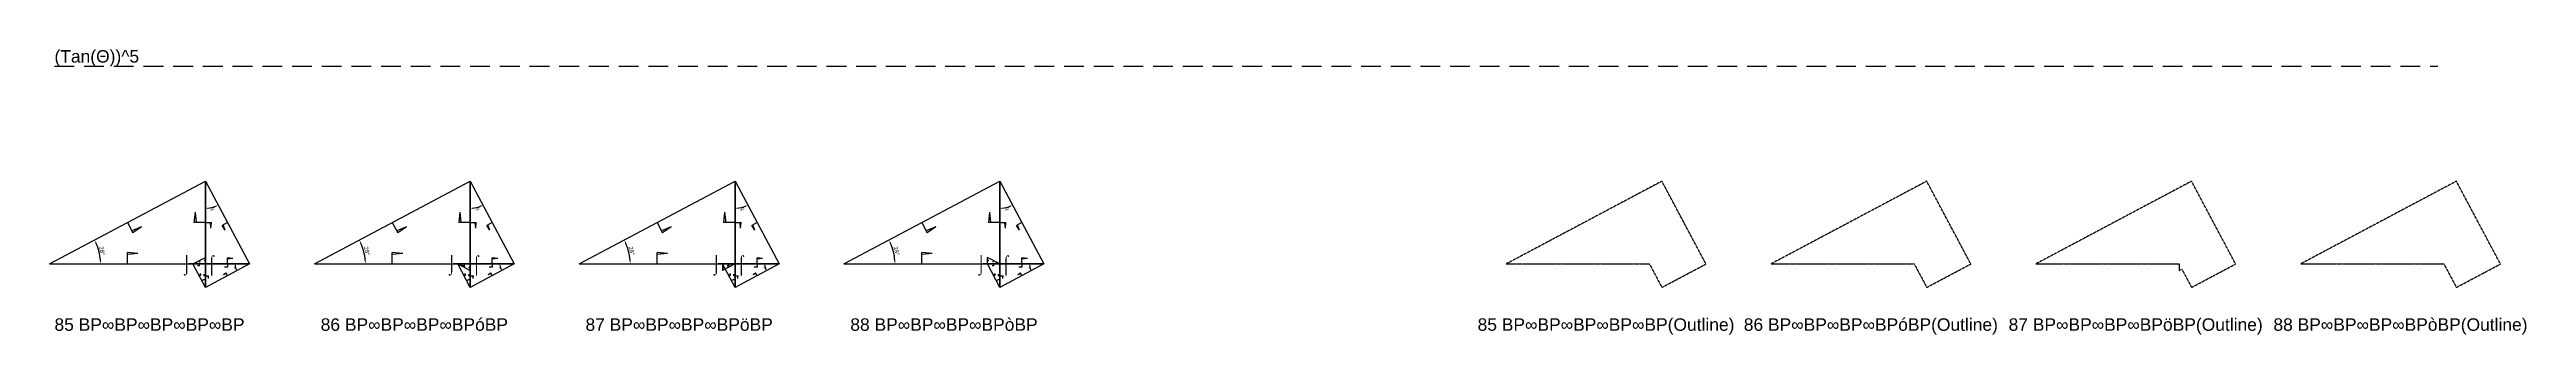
# Model space of a CAD drawing. Header units: millimetres. Extents: x 130908 to 599272, y -2842299 to 24518.
# Drawn here: x 130908 to 369255, y -780222 to -752754 of the extents above; entities that cross this region are included whole.
import ezdxf
from ezdxf.enums import TextEntityAlignment as Align

# ---------------------------------------------------------------- set-up
doc = ezdxf.new("R2010")
doc.units = ezdxf.units.MM
doc.header["$PDMODE"] = 35
doc.linetypes.add('DASHED', pattern=[19.05, 12.7, -6.35])
for name, color, linetype in [('BASE', 170, 'Continuous'), ('HYPOTENUSE', 20, 'Continuous'), ('PERPENDICULAR', 90, 'Continuous')]:
    doc.layers.add(name, color=color, linetype=linetype)
doc.styles.add('Arial', font='arial_0.ttf')
doc.dimstyles.new('ISO-25', dxfattribs={"dimtxt": 250, "dimasz": 100, "dimexe": 1.25, "dimexo": 0.625, "dimgap": 100, "dimtad": 1, "dimdec": 0, "dimtxsty": 'Arial', "dimcen": 2.5, "dimadec": 0, "dimazin": 0, "dimtfac": 1, "dimtdec": 0, "dimtmove": 0, "dimatfit": 3, "dimfxl": 1, "dimarcsym": 0})

# ---------------------------------------------------------------- blocks, each defined once
blk = doc.blocks.new('*D9')
at = {"color": 0, "lineweight": -2, "ltscale": 100, "transparency": 16777216}
blk.add_arc((0, 0), 4906, 4.08845, 23.91155, dxfattribs=at)
at = {"color": 0, "ltscale": 100, "transparency": 16777216}
for points in [[(4432, 1963), (4537, 2014), (4332, 2303)], [(4952, 352), (4835, 348), (4906, 0)]]:
    blk.add_solid(points, dxfattribs=at)
at = {"layer": 'Defpoints', "color": 0, "ltscale": 100, "transparency": 16777216}
for p in [(15000, 7976), (0, 0), (0, 0), (4841, 796), (15000, 0)]:
    blk.add_point(p, dxfattribs=at)
at = {"color": 0, "ltscale": 100, "transparency": 16777216, "insert": (5055, 1260), "char_height": 400, "attachment_point": 5, "rotation": 284, "style": 'Arial'}
blk.add_mtext('28°', dxfattribs=at)
blk = doc.blocks.new('SanjoyNathGeometrifyingTrigonometryFundamentalLockedSet')
at = {"color": 114, "linetype": 'DASHED', "ltscale": 100, "true_color": 0x139b48}
for p, q in [((14000, 4987.8), (13900, 3987.8)), ((14000, 4987.8), (14100, 3987.8)), ((15000, 3987.8), (13900, 3987.8))]:
    blk.add_line(p, q, dxfattribs=at)
at = {"color": 242, "linetype": 'DASHED', "ltscale": 100, "true_color": 0xcd2027}
for p, q in [((7500, 3987.8), (8016.4, 3016.6)), ((8852.4, 3574.3), (7922.5, 3193.2)), ((8852.4, 3574.3), (8016.4, 3016.6))]:
    blk.add_line(p, q, dxfattribs=at)
at = {"color": 159, "linetype": 'DASHED', "ltscale": 100, "true_color": 0x22346e}
for p, q in [((7500, 0), (7500, 1100)), ((8500, 1000), (7500, 1100)), ((8500, 1000), (7500, 900))]:
    blk.add_line(p, q, dxfattribs=at)
at = {"layer": 'BASE'}
blk.add_line((0, 0), (15000, 0), dxfattribs=at)
at = {"layer": 'HYPOTENUSE'}
blk.add_line((0, 0), (15000, 7975.6), dxfattribs=at)
at = {"layer": 'PERPENDICULAR'}
blk.add_line((15000, 0), (15000, 7975.6), dxfattribs=at)
at = {"color": 4, "ltscale": 100}
dim = blk.add_angular_dim_2l(base=(4841, 795.6), line1=((0, 0), (15000, 0)), line2=((0, 0), (15000, 7975.6)), dimstyle='ISO-25', override={"dimtxt": 400, "dimasz": 350, "dimgap": 100}, dxfattribs=at)
dim.commit()
dim.dimension.update_dxf_attribs({"geometry": '*D9', "text_midpoint": (5055.4, 1260.5)})

msp = doc.modelspace()

# ---------------------------------------------------------------- linework, layer by layer
at = {"linetype": 'DASHED', "ltscale": 150}
msp.add_line((131382, -754378), (360727, -754378), dxfattribs=at)
at = {"linetype": 'DASHED', "ltscale": 70}
for p, q in [((146507, -773425), (144109, -773425)), ((171990, -773425), (169592, -773425)), ((197473, -773425), (195075, -773425)), ((222956, -773425), (220558, -773425))]:
    msp.add_line(p, q, dxfattribs=at)
at = {"linetype": 'DASHED'}
for points in [[(284864, -773425), (286063, -775680), (290304, -773425), (286063, -765450), (271063, -773425)], [(311546, -765450), (296546, -773425), (310347, -773425), (311546, -775680), (315787, -773425)], [(336094, -773922), (337029, -775680), (341270, -773425), (337029, -765450), (322029, -773425), (335830, -773425), (335830, -774063)], [(362512, -765450), (347512, -773425), (361313, -773425), (362512, -775680), (366752, -773425)]]:
    msp.add_lwpolyline(points, close=True, dxfattribs=at)

# ---------------------------------------------------------------- block references
for p in [(130908, -773425), (156391, -773425), (181873, -773425), (207356, -773425)]:
    msp.add_blockref('SanjoyNathGeometrifyingTrigonometryFundamentalLockedSet', p, dxfattribs=at)
at = {"linetype": 'DASHED', "ltscale": 100}
for p, xscale, yscale, zscale, rotation in [((145908, -765450), 0.531709431661479, 0.531709431661479, 0.531709431661479, 270), ((171391, -765450), 0.531709431661479, 0.531709431661479, 0.531709431661479, 270), ((196873, -765450), 0.531709431661479, 0.531709431661479, 0.531709431661479, 270), ((222356, -765450), 0.531709431661479, 0.531709431661479, 0.531709431661479, 270), ((145908, -775680), 0.150322189285358, 0.150322189285358, 0.150322189285358, 90), ((150148, -773425), 0.282714919717773, 0.282714919717773, 0.282714919717773, 180), ((171391, -775680), 0.150322189285358, 0.150322189285358, 0.150322189285358, 90), ((170192, -773425), -0.07992772583102702, 0.07992772583102702, 0.07992772583102702, 180), ((175631, -773425), 0.282714919717773, 0.282714919717773, 0.282714919717773, 180), ((196873, -775680), 0.150322189285358, 0.150322189285358, 0.150322189285358, 90), ((196873, -773425), 0.07992772583102702, 0.07992772583102702, 0.07992772583102702, 180), ((201114, -773425), 0.282714919717773, 0.282714919717773, 0.282714919717773, 180), ((222356, -775680), 0.150322189285358, 0.150322189285358, 0.150322189285358, 90), ((226597, -773425), 0.282714919717773, 0.282714919717773, 0.282714919717773, 180)]:
    msp.add_blockref('SanjoyNathGeometrifyingTrigonometryFundamentalLockedSet', p, dxfattribs=dict(at, xscale=xscale, yscale=yscale, zscale=zscale, rotation=rotation))
at = {"linetype": 'DASHED', "ltscale": 100, "yscale": 0.07992772583102702, "zscale": 0.07992772583102702}
for p, xscale in [((144709, -773425), 0.07992772583102702), ((222356, -773425), -0.07992772583102702)]:
    msp.add_blockref('SanjoyNathGeometrifyingTrigonometryFundamentalLockedSet', p, dxfattribs=dict(at, xscale=xscale))

# ---------------------------------------------------------------- texts
at = {"linetype": 'DASHED', "ltscale": 100, "style": 'Arial'}
msp.add_text('(Tan(Θ))^ 5', height=1200, dxfattribs=at).set_placement((131382, -754378), align=Align.BOTTOM_LEFT)
for s, p in [('⌡', (144109, -773425)), ('⌠', (146507, -773425)), ('⌡', (169592, -773425)), ('⌠', (171990, -773425)), ('⌡', (195075, -773425)), ('⌠', (197473, -773425)), ('⌡', (220558, -773425)), ('⌠', (222956, -773425)), ('85 BP∞BP∞BP∞BP∞BP', (140528, -779261)), ('86 BP∞BP∞BP∞BPóBP', (166011, -779261)), ('87 BP∞BP∞BP∞BPöBP', (191494, -779261)), ('88 BP∞BP∞BP∞BPòBP', (216977, -779261)), ('85 BP∞BP∞BP∞BP∞BP(Outline)', (280684, -779261)), ('86 BP∞BP∞BP∞BPóBP(Outline)', (306166, -779261)), ('87 BP∞BP∞BP∞BPöBP(Outline)', (331649, -779261)), ('88 BP∞BP∞BP∞BPòBP(Outline)', (357132, -779261))]:
    msp.add_text(s, height=1200, dxfattribs=at).set_placement(p, align=Align.MIDDLE_CENTER)

doc.saveas('drawing.dxf')
